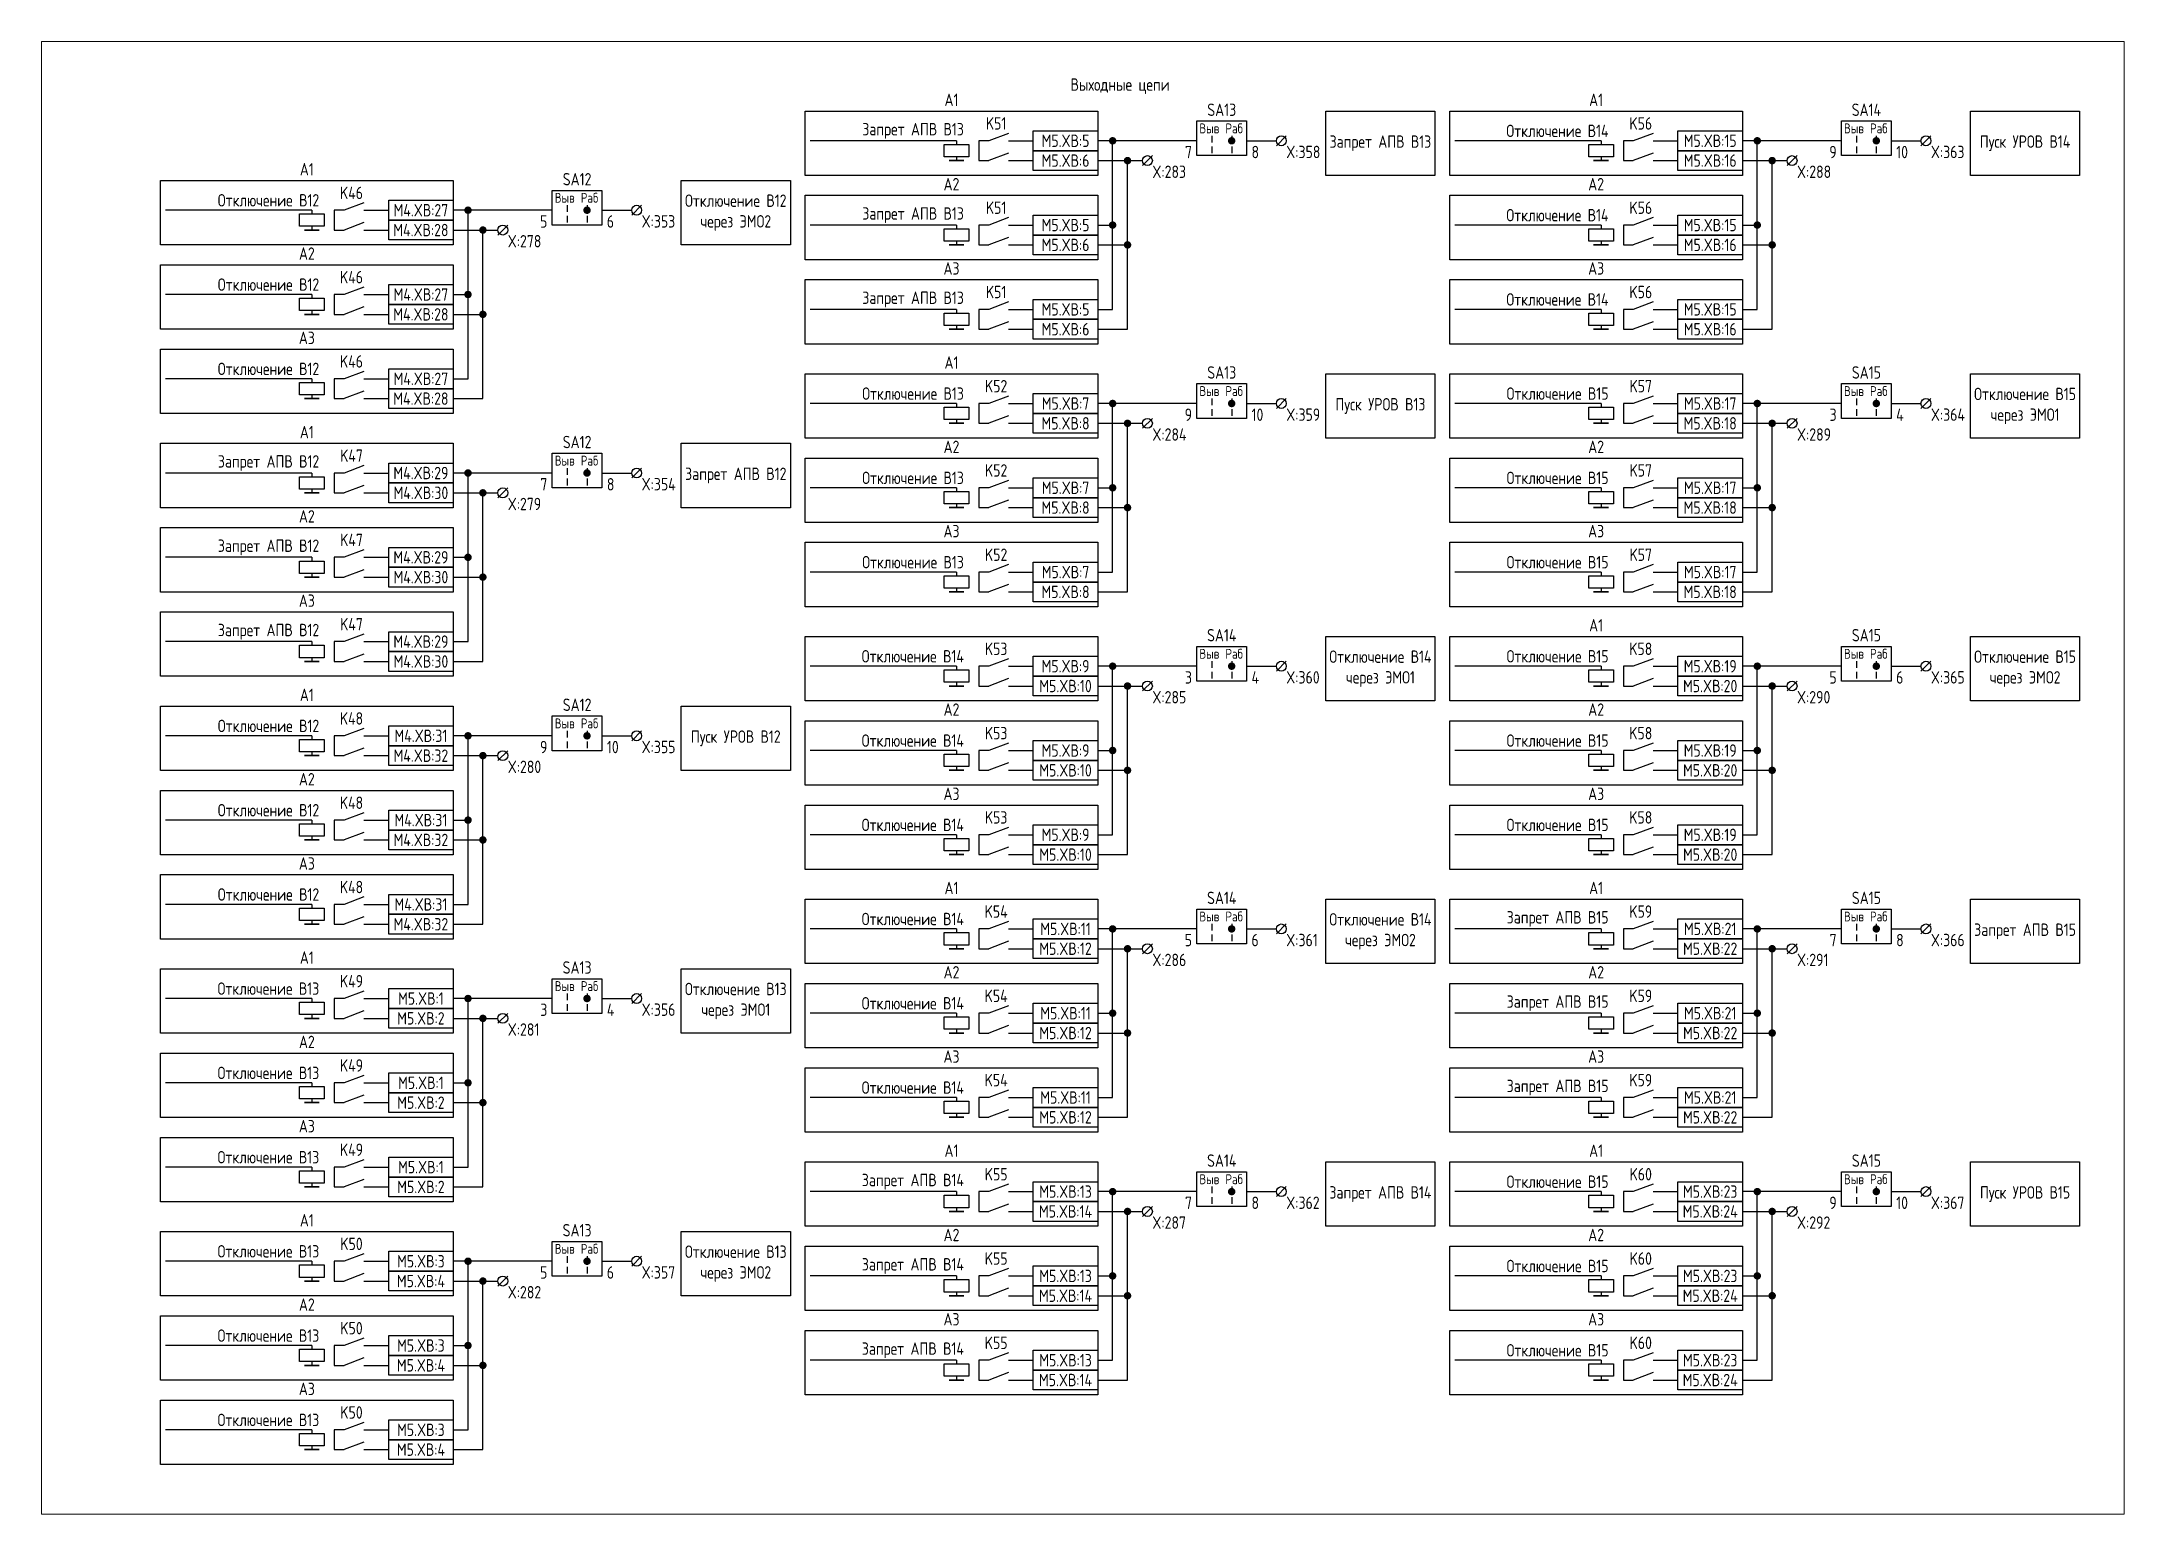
# Paper-space layout 'Лист11' of a CAD drawing. Header units: millimetres, sheet in inches. Extents: x 168.9 to 178.9, y 94.4 to 101.5.
# The model-space entities are those that its viewports show. They can reach past a viewport. Long polylines and large blocks are cut down to what shows.
import ezdxf

# ---------------------------------------------------------------- set-up
doc = ezdxf.new("R2010")
doc.units = ezdxf.units.MM
doc.styles.add('Gost_type_A', font='GOST_A.TTF')

psp = doc.layouts.new('Лист11')

msp = doc.modelspace()

# ---------------------------------------------------------------- texts
at = {"char_height": 2.5, "line_spacing_factor": 0.9, "style": 'Gost_type_A'}
for s, insert, width, attachment_point in [('A1', (4383.5, 284), 59, 8), ('Выходные цепи', (4417.5, 288), 395, 5), ('A1', (4513.5, 284), 59, 8), ('X:358', (4451.01, 276), 8, 1), ('X:363', (4581.01, 276), 8, 1), ('A1', (4253.5, 270), 59, 8), ('A2', (4383.5, 267), 59, 8), ('X:283', (4424.01, 272), 8, 1), ('A2', (4513.5, 267), 59, 8), ('X:288', (4554.01, 272), 8, 1), ('X:353', (4321.01, 262), 8, 1), ('X:278', (4294.01, 258), 8, 1), ('A2', (4253.5, 253), 59, 8), ('A3', (4383.5, 250), 59, 8), ('A3', (4513.5, 250), 59, 8), ('A3', (4253.5, 236), 59, 8), ('A1', (4383.5, 231.02), 59, 8), ('X:359', (4451.01, 223.02), 8, 1), ('X:364', (4581.01, 223.02), 8, 1), ('A1', (4253.5, 217), 59, 8), ('X:284', (4424.01, 219.02), 8, 1), ('X:289', (4554.01, 219.02), 8, 1), ('A2', (4383.5, 214.02), 59, 8), ('A2', (4513.5, 214.02), 59, 8), ('X:354', (4321.01, 209), 8, 1), ('A2', (4253.5, 200), 59, 8), ('X:279', (4294.01, 205), 8, 1), ('A3', (4383.5, 197.02), 59, 8), ('A3', (4513.5, 197.02), 59, 8), ('A3', (4253.5, 183), 59, 8), ('A1', (4513.5, 178.04), 59, 8), ('X:360', (4451.01, 170.04), 8, 1), ('X:365', (4581.01, 170.04), 8, 1), ('A1', (4253.5, 164), 59, 8), ('X:285', (4424.01, 166.04), 8, 1), ('X:290', (4554.01, 166.04), 8, 1), ('A2', (4383.5, 161.04), 59, 8), ('A2', (4513.5, 161.04), 59, 8), ('X:355', (4321.01, 156), 8, 1), ('X:280', (4294.01, 152), 8, 1), ('A2', (4253.5, 147), 59, 8), ('A3', (4383.5, 144.04), 59, 8), ('A3', (4513.5, 144.04), 59, 8), ('A3', (4253.5, 130), 59, 8), ('A1', (4383.5, 125.06), 59, 8), ('A1', (4513.5, 125.06), 59, 8), ('A1', (4253.5, 111.02), 59, 8), ('X:361', (4451.01, 117.06), 8, 1), ('X:366', (4581.01, 117.06), 8, 1), ('A2', (4383.5, 108.06), 59, 8), ('X:286', (4424.01, 113.06), 8, 1), ('A2', (4513.5, 108.06), 59, 8), ('X:291', (4554.01, 113.06), 8, 1), ('X:356', (4321.01, 103.02), 8, 1), ('X:281', (4294.01, 99.02), 8, 1), ('A2', (4253.5, 94.02), 59, 8), ('A3', (4383.5, 91.06), 59, 8), ('A3', (4513.5, 91.06), 59, 8), ('A3', (4253.5, 77.02), 59, 8), ('A1', (4383.5, 72.08), 59, 8), ('A1', (4513.5, 72.08), 59, 8), ('X:362', (4451.01, 64.08), 8, 1), ('X:367', (4581.01, 64.08), 8, 1), ('A1', (4253.5, 58.04), 59, 8), ('X:287', (4424.01, 60.08), 8, 1), ('X:292', (4554.01, 60.08), 8, 1), ('A2', (4383.5, 55.08), 59, 8), ('A2', (4513.5, 55.08), 59, 8), ('X:357', (4321.01, 50.04), 8, 1), ('A2', (4253.5, 41.04), 59, 8), ('X:282', (4294.01, 46.04), 8, 1), ('A3', (4383.5, 38.08), 59, 8), ('A3', (4513.5, 38.08), 59, 8), ('A3', (4253.5, 24.04), 59, 8)]:
    msp.add_mtext(s, dxfattribs=dict(at, insert=insert, width=width, attachment_point=attachment_point))
at = {"style": 'Gost_type_A'}
for s, insert, char_height, width, attachment_point in [('K51', (4392.5, 280.5), 2.5, 5, 5), ('SA13', (4438, 282), 2.5, 10, 8), ('K56', (4522.5, 280.5), 2.5, 5, 5), ('SA14', (4568, 282), 2.5, 10, 8), ('Запрет АПВ В13', (4386, 279), 2.5, 31.0015, 6), ('M5.XВ:5', (4406.5, 277), 2.5, 13, 5), ('Выв', (4435.5, 279.5), 2, 5, 5), ('Раб', (4440.5, 279.5), 2, 5, 5), ('Запрет АПВ В13', (4470, 276.5), 2.5, 21.9988, 5), ('Отключение В14', (4516, 279), 2.5, 31.0015, 6), ('M5.XВ:15', (4536.5, 277), 2.5, 13, 5), ('Выв', (4565.5, 279.5), 2, 5, 5), ('Раб', (4570.5, 279.5), 2, 5, 5), ('Пуск УРОВ В14', (4600, 276.5), 2.5, 21.9988, 5), ('M5.XВ:6', (4406.5, 273), 2.5, 13, 5), ('7', (4432, 275.98), 2.5, 5, 3), ('8', (4444, 275.98), 2.5, 5, 1), ('M5.XВ:16', (4536.5, 273), 2.5, 13, 5), ('9', (4562, 275.98), 2.5, 5, 3), ('10', (4574, 275.98), 2.5, 5, 1), ('SA12', (4308, 268), 2.5, 10, 8), ('Отключение В12', (4256, 265), 2.5, 31.0015, 6), ('K46', (4262.5, 266.5), 2.5, 5, 5), ('Выв', (4305.5, 265.5), 2, 5, 5), ('Раб', (4310.5, 265.5), 2, 5, 5), ('Отключение В12\\Pчерез ЭМО2', (4340, 262.5), 2.5, 21.9988, 5), ('K51', (4392.5, 263.5), 2.5, 5, 5), ('K56', (4522.5, 263.5), 2.5, 5, 5), ('M4.XВ:27', (4276.5, 263), 2.5, 13, 5), ('5', (4302, 261.98), 2.5, 5, 3), ('6', (4314, 261.98), 2.5, 5, 1), ('Запрет АПВ В13', (4386, 262), 2.5, 31.0015, 6), ('M5.XВ:5', (4406.5, 260), 2.5, 13, 5), ('Отключение В14', (4516, 262), 2.5, 31.0015, 6), ('M5.XВ:15', (4536.5, 260), 2.5, 13, 5), ('M4.XВ:28', (4276.5, 259), 2.5, 13, 5), ('M5.XВ:6', (4406.5, 256), 2.5, 13, 5), ('M5.XВ:16', (4536.5, 256), 2.5, 13, 5), ('Отключение В12', (4256, 248), 2.5, 31.0015, 6), ('K46', (4262.5, 249.5), 2.5, 5, 5), ('M4.XВ:27', (4276.5, 246), 2.5, 13, 5), ('Запрет АПВ В13', (4386, 245), 2.5, 31.0015, 6), ('K51', (4392.5, 246.5), 2.5, 5, 5), ('M5.XВ:5', (4406.5, 243), 2.5, 13, 5), ('Отключение В14', (4516, 245), 2.5, 31.0015, 6), ('K56', (4522.5, 246.5), 2.5, 5, 5), ('M5.XВ:15', (4536.5, 243), 2.5, 13, 5), ('M4.XВ:28', (4276.5, 242), 2.5, 13, 5), ('M5.XВ:6', (4406.5, 239), 2.5, 13, 5), ('M5.XВ:16', (4536.5, 239), 2.5, 13, 5), ('Отключение В12', (4256, 231), 2.5, 31.0015, 6), ('K46', (4262.5, 232.5), 2.5, 5, 5), ('SA13', (4438, 229.02), 2.5, 10, 8), ('SA15', (4568, 229.02), 2.5, 10, 8), ('M4.XВ:27', (4276.5, 229), 2.5, 13, 5), ('Отключение В13', (4386, 226.02), 2.5, 31.0015, 6), ('K52', (4392.5, 227.52), 2.5, 5, 5), ('Выв', (4435.5, 226.52), 2, 5, 5), ('Раб', (4440.5, 226.52), 2, 5, 5), ('Отключение В15', (4516, 226.02), 2.5, 31.0015, 6), ('K57', (4522.5, 227.52), 2.5, 5, 5), ('Выв', (4565.5, 226.52), 2, 5, 5), ('Раб', (4570.5, 226.52), 2, 5, 5), ('Отключение В15\\Pчерез ЭМО1', (4600, 223.52), 2.5, 21.9988, 5), ('M4.XВ:28', (4276.5, 225), 2.5, 13, 5), ('M5.XВ:7', (4406.5, 224.02), 2.5, 13, 5), ('9', (4432, 223), 2.5, 5, 3), ('10', (4444, 223), 2.5, 5, 1), ('Пуск УРОВ В13', (4470, 223.52), 2.5, 21.9988, 5), ('M5.XВ:17', (4536.5, 224.02), 2.5, 13, 5), ('3', (4562, 223), 2.5, 5, 3), ('4', (4574, 223), 2.5, 5, 1), ('M5.XВ:8', (4406.5, 220.02), 2.5, 13, 5), ('M5.XВ:18', (4536.5, 220.02), 2.5, 13, 5), ('K47', (4262.5, 213.5), 2.5, 5, 5), ('SA12', (4308, 215), 2.5, 10, 8), ('Запрет АПВ В12', (4256, 212), 2.5, 31.0015, 6), ('M4.XВ:29', (4276.5, 210), 2.5, 13, 5), ('Выв', (4305.5, 212.5), 2, 5, 5), ('Раб', (4310.5, 212.5), 2, 5, 5), ('Запрет АПВ В12', (4340, 209.5), 2.5, 21.9988, 5), ('Отключение В13', (4386, 209.02), 2.5, 31.0015, 6), ('K52', (4392.5, 210.52), 2.5, 5, 5), ('Отключение В15', (4516, 209.02), 2.5, 31.0015, 6), ('K57', (4522.5, 210.52), 2.5, 5, 5), ('M4.XВ:30', (4276.5, 206), 2.5, 13, 5), ('7', (4302, 208.98), 2.5, 5, 3), ('8', (4314, 208.98), 2.5, 5, 1), ('M5.XВ:7', (4406.5, 207.02), 2.5, 13, 5), ('M5.XВ:17', (4536.5, 207.02), 2.5, 13, 5), ('M5.XВ:8', (4406.5, 203.02), 2.5, 13, 5), ('M5.XВ:18', (4536.5, 203.02), 2.5, 13, 5), ('K47', (4262.5, 196.5), 2.5, 5, 5), ('Запрет АПВ В12', (4256, 195), 2.5, 31.0015, 6), ('M4.XВ:29', (4276.5, 193), 2.5, 13, 5), ('Отключение В13', (4386, 192.02), 2.5, 31.0015, 6), ('K52', (4392.5, 193.52), 2.5, 5, 5), ('Отключение В15', (4516, 192.02), 2.5, 31.0015, 6), ('K57', (4522.5, 193.52), 2.5, 5, 5), ('M4.XВ:30', (4276.5, 189), 2.5, 13, 5), ('M5.XВ:7', (4406.5, 190.02), 2.5, 13, 5), ('M5.XВ:17', (4536.5, 190.02), 2.5, 13, 5), ('M5.XВ:8', (4406.5, 186.02), 2.5, 13, 5), ('M5.XВ:18', (4536.5, 186.02), 2.5, 13, 5), ('K47', (4262.5, 179.5), 2.5, 5, 5), ('Запрет АПВ В12', (4256, 178), 2.5, 31.0015, 6), ('M4.XВ:29', (4276.5, 176), 2.5, 13, 5), ('SA14', (4438, 176.04), 2.5, 10, 8), ('SA15', (4568, 176.04), 2.5, 10, 8), ('M4.XВ:30', (4276.5, 172), 2.5, 13, 5), ('Отключение В14', (4386, 173.04), 2.5, 31.0015, 6), ('K53', (4392.5, 174.54), 2.5, 5, 5), ('M5.XВ:9', (4406.5, 171.04), 2.5, 13, 5), ('Выв', (4435.5, 173.54), 2, 5, 5), ('Раб', (4440.5, 173.54), 2, 5, 5), ('Отключение В14\\Pчерез ЭМО1', (4470, 170.54), 2.5, 21.9988, 5), ('Отключение В15', (4516, 173.04), 2.5, 31.0015, 6), ('K58', (4522.5, 174.54), 2.5, 5, 5), ('M5.XВ:19', (4536.5, 171.04), 2.5, 13, 5), ('Выв', (4565.5, 173.54), 2, 5, 5), ('Раб', (4570.5, 173.54), 2, 5, 5), ('Отключение В15\\Pчерез ЭМО2', (4600, 170.54), 2.5, 21.9988, 5), ('M5.XВ:10', (4406.5, 167.04), 2.5, 13, 5), ('3', (4432, 170.02), 2.5, 5, 3), ('4', (4444, 170.02), 2.5, 5, 1), ('M5.XВ:20', (4536.5, 167.04), 2.5, 13, 5), ('5', (4562, 170.02), 2.5, 5, 3), ('6', (4574, 170.02), 2.5, 5, 1), ('SA12', (4308, 162), 2.5, 10, 8), (' Отключение В12', (4256, 159), 2.5, 31.0015, 6), ('K48', (4262.5, 160.5), 2.5, 5, 5), ('Выв', (4305.5, 159.5), 2, 5, 5), ('Раб', (4310.5, 159.5), 2, 5, 5), ('M4.XВ:31', (4276.5, 157), 2.5, 13, 5), ('9', (4302, 155.98), 2.5, 5, 3), ('10', (4314, 155.98), 2.5, 5, 1), ('Пуск УРОВ В12', (4340, 156.5), 2.5, 21.9988, 5), ('Отключение В14', (4386, 156.04), 2.5, 31.0015, 6), ('K53', (4392.5, 157.54), 2.5, 5, 5), ('Отключение В15', (4516, 156.04), 2.5, 31.0015, 6), ('K58', (4522.5, 157.54), 2.5, 5, 5), ('M4.XВ:32', (4276.5, 153), 2.5, 13, 5), ('M5.XВ:10', (4406.5, 150.04), 2.5, 13, 5), ('M5.XВ:9', (4406.5, 154.04), 2.5, 13, 5), ('M5.XВ:20', (4536.5, 150.04), 2.5, 13, 5), ('M5.XВ:19', (4536.5, 154.04), 2.5, 13, 5), ('Отключение В12', (4256, 142), 2.5, 31.0015, 6), ('K48', (4262.5, 143.5), 2.5, 5, 5), ('M4.XВ:31', (4276.5, 140), 2.5, 13, 5), ('Отключение В14', (4386, 139.04), 2.5, 31.0015, 6), ('K53', (4392.5, 140.54), 2.5, 5, 5), ('Отключение В15', (4516, 139.04), 2.5, 31.0015, 6), ('K58', (4522.5, 140.54), 2.5, 5, 5), ('M4.XВ:32', (4276.5, 136), 2.5, 13, 5), ('M5.XВ:9', (4406.5, 137.04), 2.5, 13, 5), ('M5.XВ:19', (4536.5, 137.04), 2.5, 13, 5), ('M5.XВ:10', (4406.5, 133.04), 2.5, 13, 5), ('M5.XВ:20', (4536.5, 133.04), 2.5, 13, 5), (' Отключение В12', (4256, 125), 2.5, 31.0015, 6), ('K48', (4262.5, 126.5), 2.5, 5, 5), ('M4.XВ:31', (4276.5, 123), 2.5, 13, 5), ('K54', (4392.5, 121.56), 2.5, 5, 5), ('SA14', (4438, 123.06), 2.5, 10, 8), ('K59', (4522.5, 121.56), 2.5, 5, 5), ('SA15', (4568, 123.06), 2.5, 10, 8), ('M4.XВ:32', (4276.5, 119), 2.5, 13, 5), ('Отключение В14', (4386, 120.06), 2.5, 31.0015, 6), ('M5.XВ:11', (4406.5, 118.06), 2.5, 13, 5), ('Выв', (4435.5, 120.56), 2, 5, 5), ('Раб', (4440.5, 120.56), 2, 5, 5), ('Отключение В14\\Pчерез ЭМО2', (4470, 117.56), 2.5, 21.9988, 5), ('Запрет АПВ В15', (4516, 120.06), 2.5, 31.0015, 6), ('M5.XВ:21', (4536.5, 118.06), 2.5, 13, 5), ('Выв', (4565.5, 120.56), 2, 5, 5), ('Раб', (4570.5, 120.56), 2, 5, 5), ('Запрет АПВ В15', (4600, 117.56), 2.5, 21.9988, 5), ('M5.XВ:12', (4406.5, 114.06), 2.5, 13, 5), ('5', (4432, 117.05), 2.5, 5, 3), ('6', (4444, 117.05), 2.5, 5, 1), ('M5.XВ:22', (4536.5, 114.06), 2.5, 13, 5), ('7', (4562, 117.05), 2.5, 5, 3), ('8', (4574, 117.05), 2.5, 5, 1), ('SA13', (4308, 109.02), 2.5, 10, 8), ('Отключение В13', (4256, 106.02), 2.5, 31.0015, 6), ('K49', (4262.5, 107.52), 2.5, 5, 5), ('M5.XВ:1', (4276.5, 104.02), 2.5, 13, 5), ('Выв', (4305.5, 106.52), 2, 5, 5), ('Раб', (4310.5, 106.52), 2, 5, 5), ('Отключение В13\\Pчерез ЭМО1', (4340, 103.52), 2.5, 21.9988, 5), ('K54', (4392.5, 104.56), 2.5, 5, 5), ('K59', (4522.5, 104.56), 2.5, 5, 5), ('M5.XВ:2', (4276.5, 100.02), 2.5, 13, 5), ('3', (4302, 103), 2.5, 5, 3), ('4', (4314, 103), 2.5, 5, 1), ('Отключение В14', (4386, 103.06), 2.5, 31.0015, 6), ('M5.XВ:11', (4406.5, 101.06), 2.5, 13, 5), ('Запрет АПВ В15', (4516, 103.06), 2.5, 31.0015, 6), ('M5.XВ:21', (4536.5, 101.06), 2.5, 13, 5), ('M5.XВ:12', (4406.5, 97.06), 2.5, 13, 5), ('M5.XВ:22', (4536.5, 97.06), 2.5, 13, 5), ('Отключение В13', (4256, 89.02), 2.5, 31.0015, 6), ('K49', (4262.5, 90.52), 2.5, 5, 5), ('M5.XВ:1', (4276.5, 87.02), 2.5, 13, 5), ('K54', (4392.5, 87.56), 2.5, 5, 5), ('K59', (4522.5, 87.56), 2.5, 5, 5), ('M5.XВ:2', (4276.5, 83.02), 2.5, 13, 5), ('Отключение В14', (4386, 86.06), 2.5, 31.0015, 6), ('M5.XВ:11', (4406.5, 84.06), 2.5, 13, 5), ('Запрет АПВ В15', (4516, 86.06), 2.5, 31.0015, 6), ('M5.XВ:21', (4536.5, 84.06), 2.5, 13, 5), ('M5.XВ:12', (4406.5, 80.06), 2.5, 13, 5), ('M5.XВ:22', (4536.5, 80.06), 2.5, 13, 5), ('Отключение В13', (4256, 72.02), 2.5, 31.0015, 6), ('K49', (4262.5, 73.52), 2.5, 5, 5), ('SA14', (4438, 70.08), 2.5, 10, 8), ('SA15', (4568, 70.08), 2.5, 10, 8), ('M5.XВ:2', (4276.5, 66.02), 2.5, 13, 5), ('M5.XВ:1', (4276.5, 70.02), 2.5, 13, 5), ('Запрет АПВ В14', (4386, 67.08), 2.5, 31.0015, 6), ('K55', (4392.5, 68.58), 2.5, 5, 5), ('Выв', (4435.5, 67.58), 2, 5, 5), ('Раб', (4440.5, 67.58), 2, 5, 5), ('Отключение В15', (4516, 67.08), 2.5, 31.0015, 6), ('K60', (4522.5, 68.58), 2.5, 5, 5), ('Выв', (4565.5, 67.58), 2, 5, 5), ('Раб', (4570.5, 67.58), 2, 5, 5), ('M5.XВ:13', (4406.5, 65.08), 2.5, 13, 5), ('7', (4432, 64.07), 2.5, 5, 3), ('8', (4444, 64.07), 2.5, 5, 1), ('Запрет АПВ В14', (4470, 64.58), 2.5, 21.9988, 5), ('M5.XВ:23', (4536.5, 65.08), 2.5, 13, 5), ('9', (4562, 64.07), 2.5, 5, 3), ('10', (4574, 64.07), 2.5, 5, 1), ('Пуск УРОВ В15', (4600, 64.58), 2.5, 21.9988, 5), ('M5.XВ:14', (4406.5, 61.08), 2.5, 13, 5), ('M5.XВ:24', (4536.5, 61.08), 2.5, 13, 5), ('K50', (4262.5, 54.54), 2.5, 5, 5), ('SA13', (4308, 56.04), 2.5, 10, 8), ('Отключение В13', (4256, 53.04), 2.5, 31.0015, 6), ('M5.XВ:3', (4276.5, 51.04), 2.5, 13, 5), ('Выв', (4305.5, 53.54), 2, 5, 5), ('Раб', (4310.5, 53.54), 2, 5, 5), ('Отключение В13\\Pчерез ЭМО2', (4340, 50.54), 2.5, 21.9988, 5), ('Запрет АПВ В14', (4386, 50.08), 2.5, 31.0015, 6), ('K55', (4392.5, 51.58), 2.5, 5, 5), ('Отключение В15', (4516, 50.08), 2.5, 31.0015, 6), ('K60', (4522.5, 51.58), 2.5, 5, 5), ('M5.XВ:4', (4276.5, 47.04), 2.5, 13, 5), ('5', (4302, 50.02), 2.5, 5, 3), ('6', (4314, 50.02), 2.5, 5, 1), ('M5.XВ:13', (4406.5, 48.08), 2.5, 13, 5), ('M5.XВ:23', (4536.5, 48.08), 2.5, 13, 5), ('M5.XВ:14', (4406.5, 44.08), 2.5, 13, 5), ('M5.XВ:24', (4536.5, 44.08), 2.5, 13, 5), ('K50', (4262.5, 37.54), 2.5, 5, 5), ('Отключение В13', (4256, 36.04), 2.5, 31.0015, 6), ('M5.XВ:3', (4276.5, 34.04), 2.5, 13, 5), ('Запрет АПВ В14', (4386, 33.08), 2.5, 31.0015, 6), ('K55', (4392.5, 34.58), 2.5, 5, 5), ('Отключение В15', (4516, 33.08), 2.5, 31.0015, 6), ('K60', (4522.5, 34.58), 2.5, 5, 5), ('M5.XВ:4', (4276.5, 30.04), 2.5, 13, 5), ('M5.XВ:13', (4406.5, 31.08), 2.5, 13, 5), ('M5.XВ:23', (4536.5, 31.08), 2.5, 13, 5), ('M5.XВ:14', (4406.5, 27.08), 2.5, 13, 5), ('M5.XВ:24', (4536.5, 27.08), 2.5, 13, 5), ('K50', (4262.5, 20.54), 2.5, 5, 5), ('Отключение В13', (4256, 19.04), 2.5, 31.0015, 6), ('M5.XВ:3', (4276.5, 17.04), 2.5, 13, 5), ('M5.XВ:4', (4276.5, 13.04), 2.5, 13, 5)]:
    msp.add_mtext(s, dxfattribs=dict(at, insert=insert, char_height=char_height, width=width, attachment_point=attachment_point))

# ---------------------------------------------------------------- blocks, each defined once
blk = doc.blocks.new('POINT')
at = {"const_width": 0.75}
blk.add_lwpolyline([(-0.375, 0, 1), (0.375, 0, 1)], format="xyb", close=True, dxfattribs=at)
blk = doc.blocks.new('Переключатель_положение')
for p, q in [((2, 1), (2, -0.34)), ((2, -1.14), (2, -2.49))]:
    blk.add_line(p, q)

# ---------------------------------------------------------------- linework, layer by layer
at = {"ltscale": 4.32}
for p, q in [((4395, 278.5), (4391, 277)), ((4525, 278.5), (4521, 277)), ((4395, 274.5), (4391, 273)), ((4525, 274.5), (4521, 273)), ((4265, 264.5), (4261, 263)), ((4265, 260.5), (4261, 259)), ((4395, 261.5), (4391, 260)), ((4525, 261.5), (4521, 260)), ((4395, 257.5), (4391, 256)), ((4525, 257.5), (4521, 256)), ((4265, 247.5), (4261, 246)), ((4395, 244.5), (4391, 243)), ((4525, 244.5), (4521, 243)), ((4265, 243.5), (4261, 242)), ((4395, 240.5), (4391, 239)), ((4525, 240.5), (4521, 239)), ((4265, 230.5), (4261, 229)), ((4265, 226.5), (4261, 225)), ((4395, 225.52), (4391, 224.02)), ((4525, 225.52), (4521, 224.02)), ((4395, 221.52), (4391, 220.02)), ((4525, 221.52), (4521, 220.02)), ((4265, 211.5), (4261, 210)), ((4265, 207.5), (4261, 206)), ((4395, 208.52), (4391, 207.02)), ((4525, 208.52), (4521, 207.02)), ((4395, 204.52), (4391, 203.02)), ((4525, 204.52), (4521, 203.02)), ((4265, 194.5), (4261, 193)), ((4265, 190.5), (4261, 189)), ((4395, 191.52), (4391, 190.02)), ((4525, 191.52), (4521, 190.02)), ((4395, 187.52), (4391, 186.02)), ((4525, 187.52), (4521, 186.02)), ((4265, 177.5), (4261, 176)), ((4265, 173.5), (4261, 172)), ((4395, 172.54), (4391, 171.04)), ((4525, 172.54), (4521, 171.04)), ((4395, 168.54), (4391, 167.04)), ((4525, 168.54), (4521, 167.04)), ((4265, 158.5), (4261, 157)), ((4395, 155.54), (4391, 154.04)), ((4525, 155.54), (4521, 154.04)), ((4265, 154.5), (4261, 153)), ((4395, 151.54), (4391, 150.04)), ((4525, 151.54), (4521, 150.04)), ((4265, 141.5), (4261, 140)), ((4265, 137.5), (4261, 136)), ((4395, 138.54), (4391, 137.04)), ((4395, 134.54), (4391, 133.04)), ((4525, 138.54), (4521, 137.04)), ((4525, 134.54), (4521, 133.04)), ((4265, 124.5), (4261, 123)), ((4265, 120.5), (4261, 119)), ((4395, 119.56), (4391, 118.06)), ((4525, 119.56), (4521, 118.06)), ((4395, 115.56), (4391, 114.06)), ((4525, 115.56), (4521, 114.06)), ((4265, 105.52), (4261, 104.02)), ((4265, 101.52), (4261, 100.02)), ((4395, 102.56), (4391, 101.06)), ((4525, 102.56), (4521, 101.06)), ((4395, 98.56), (4391, 97.06)), ((4525, 98.56), (4521, 97.06)), ((4265, 88.52), (4261, 87.02)), ((4265, 84.52), (4261, 83.02)), ((4395, 85.56), (4391, 84.06)), ((4525, 85.56), (4521, 84.06)), ((4395, 81.56), (4391, 80.06)), ((4525, 81.56), (4521, 80.06)), ((4265, 71.52), (4261, 70.02)), ((4265, 67.52), (4261, 66.02)), ((4395, 66.58), (4391, 65.08)), ((4525, 66.58), (4521, 65.08)), ((4395, 62.58), (4391, 61.08)), ((4525, 62.58), (4521, 61.08)), ((4265, 52.54), (4261, 51.04)), ((4265, 48.54), (4261, 47.04)), ((4395, 49.58), (4391, 48.08)), ((4525, 49.58), (4521, 48.08)), ((4395, 45.58), (4391, 44.08)), ((4525, 45.58), (4521, 44.08)), ((4265, 35.54), (4261, 34.04)), ((4265, 31.54), (4261, 30.04)), ((4395, 32.58), (4391, 31.08)), ((4525, 32.58), (4521, 31.08)), ((4395, 28.58), (4391, 27.08)), ((4525, 28.58), (4521, 27.08)), ((4265, 18.54), (4261, 17.04)), ((4265, 14.54), (4261, 13.04))]:
    msp.add_line(p, q, dxfattribs=at)
for p, q in [((4451.01, 278), (4449.01, 276)), ((4581.01, 278), (4579.01, 276)), ((4384.5, 277), (4355, 277)), ((4384.5, 277), (4384.5, 276.25)), ((4384.5, 273.75), (4384.5, 273)), ((4433, 277), (4413, 277)), ((4413, 273), (4422, 273)), ((4416, 243), (4416, 277)), ((4419, 239), (4419, 273)), ((4424.01, 274), (4422.01, 272)), ((4514.5, 277), (4485, 277)), ((4514.5, 277), (4514.5, 276.25)), ((4514.5, 273.75), (4514.5, 273)), ((4563, 277), (4543, 277)), ((4543, 273), (4552, 273)), ((4546, 243), (4546, 277)), ((4549, 239), (4549, 273)), ((4554.01, 274), (4552.01, 272)), ((4254.5, 263), (4225, 263)), ((4254.5, 263), (4254.5, 262.25)), ((4303, 263), (4283, 263)), ((4286, 229), (4286, 263)), ((4321.01, 264), (4319.01, 262)), ((4254.5, 259.75), (4254.5, 259)), ((4283, 259), (4292, 259)), ((4289, 225), (4289, 259)), ((4294.01, 260), (4292.01, 258)), ((4384.5, 260), (4355, 260)), ((4384.5, 260), (4384.5, 259.25)), ((4384.5, 256.75), (4384.5, 256)), ((4413, 260), (4416, 260)), ((4514.5, 260), (4485, 260)), ((4514.5, 260), (4514.5, 259.25)), ((4514.5, 256.75), (4514.5, 256)), ((4543, 260), (4546, 260)), ((4413, 256), (4419, 256)), ((4543, 256), (4549, 256)), ((4254.5, 246), (4225, 246)), ((4254.5, 246), (4254.5, 245.25)), ((4283, 246), (4286, 246)), ((4254.5, 242.75), (4254.5, 242)), ((4283, 242), (4289, 242)), ((4384.5, 243), (4355, 243)), ((4384.5, 243), (4384.5, 242.25)), ((4384.5, 239.75), (4384.5, 239)), ((4413, 243), (4416, 243)), ((4514.5, 243), (4485, 243)), ((4514.5, 243), (4514.5, 242.25)), ((4514.5, 239.75), (4514.5, 239)), ((4543, 243), (4546, 243)), ((4413, 239), (4419, 239)), ((4543, 239), (4549, 239)), ((4254.5, 229), (4225, 229)), ((4254.5, 229), (4254.5, 228.25)), ((4283, 229), (4286, 229)), ((4254.5, 225.75), (4254.5, 225)), ((4283, 225), (4289, 225)), ((4384.5, 224.02), (4355, 224.02)), ((4384.5, 224.02), (4384.5, 223.27)), ((4433, 224.02), (4413, 224.02)), ((4416, 190.02), (4416, 224.02)), ((4451.01, 225.02), (4449.01, 223.02)), ((4514.5, 224.02), (4485, 224.02)), ((4514.5, 224.02), (4514.5, 223.27)), ((4563, 224.02), (4543, 224.02)), ((4546, 190.02), (4546, 224.02)), ((4581.01, 225.02), (4579.01, 223.02)), ((4384.5, 220.77), (4384.5, 220.02)), ((4413, 220.02), (4422, 220.02)), ((4419, 186.02), (4419, 220.02)), ((4424.01, 221.02), (4422.01, 219.02)), ((4514.5, 220.77), (4514.5, 220.02)), ((4543, 220.02), (4552, 220.02)), ((4549, 186.02), (4549, 220.02)), ((4554.01, 221.02), (4552.01, 219.02)), ((4254.5, 210), (4225, 210)), ((4254.5, 210), (4254.5, 209.25)), ((4321.01, 211), (4319.01, 209)), ((4254.5, 206.75), (4254.5, 206)), ((4303, 210), (4283, 210)), ((4283, 206), (4292, 206)), ((4286, 176), (4286, 210)), ((4289, 172), (4289, 206)), ((4294.01, 207), (4292.01, 205)), ((4384.5, 207.02), (4355, 207.02)), ((4384.5, 207.02), (4384.5, 206.27)), ((4413, 207.02), (4416, 207.02)), ((4514.5, 207.02), (4485, 207.02)), ((4514.5, 207.02), (4514.5, 206.27)), ((4543, 207.02), (4546, 207.02)), ((4384.5, 203.77), (4384.5, 203.02)), ((4413, 203.02), (4419, 203.02)), ((4514.5, 203.77), (4514.5, 203.02)), ((4543, 203.02), (4549, 203.02)), ((4254.5, 193), (4225, 193)), ((4254.5, 193), (4254.5, 192.25)), ((4254.5, 189.75), (4254.5, 189)), ((4283, 193), (4286, 193)), ((4384.5, 190.02), (4355, 190.02)), ((4384.5, 190.02), (4384.5, 189.27)), ((4413, 190.02), (4416, 190.02)), ((4514.5, 190.02), (4485, 190.02)), ((4514.5, 190.02), (4514.5, 189.27)), ((4543, 190.02), (4546, 190.02)), ((4283, 189), (4289, 189)), ((4384.5, 186.77), (4384.5, 186.02)), ((4413, 186.02), (4419, 186.02)), ((4514.5, 186.77), (4514.5, 186.02)), ((4543, 186.02), (4549, 186.02)), ((4254.5, 176), (4225, 176)), ((4254.5, 176), (4254.5, 175.25)), ((4254.5, 172.75), (4254.5, 172)), ((4283, 176), (4286, 176)), ((4283, 172), (4289, 172)), ((4384.5, 171.04), (4355, 171.04)), ((4384.5, 171.04), (4384.5, 170.29)), ((4433, 171.04), (4413, 171.04)), ((4416, 137.04), (4416, 171.04)), ((4424.01, 168.04), (4422.01, 166.04)), ((4451.01, 172.04), (4449.01, 170.04)), ((4514.5, 171.04), (4485, 171.04)), ((4514.5, 171.04), (4514.5, 170.29)), ((4563, 171.04), (4543, 171.04)), ((4546, 137.04), (4546, 171.04)), ((4554.01, 168.04), (4552.01, 166.04)), ((4581.01, 172.04), (4579.01, 170.04)), ((4384.5, 167.79), (4384.5, 167.04)), ((4413, 167.04), (4422, 167.04)), ((4419, 133.04), (4419, 167.04)), ((4514.5, 167.79), (4514.5, 167.04)), ((4543, 167.04), (4552, 167.04)), ((4549, 133.04), (4549, 167.04)), ((4254.5, 157), (4225, 157)), ((4254.5, 157), (4254.5, 156.25)), ((4303, 157), (4283, 157)), ((4286, 123), (4286, 157)), ((4321.01, 158), (4319.01, 156)), ((4254.5, 153.75), (4254.5, 153)), ((4283, 153), (4292, 153)), ((4289, 119), (4289, 153)), ((4294.01, 154), (4292.01, 152)), ((4384.5, 154.04), (4355, 154.04)), ((4384.5, 154.04), (4384.5, 153.29)), ((4413, 154.04), (4416, 154.04)), ((4514.5, 154.04), (4485, 154.04)), ((4514.5, 154.04), (4514.5, 153.29)), ((4543, 154.04), (4546, 154.04)), ((4384.5, 150.79), (4384.5, 150.04)), ((4413, 150.04), (4419, 150.04)), ((4514.5, 150.79), (4514.5, 150.04)), ((4543, 150.04), (4549, 150.04)), ((4254.5, 140), (4225, 140)), ((4254.5, 140), (4254.5, 139.25)), ((4283, 140), (4286, 140)), ((4254.5, 136.75), (4254.5, 136)), ((4283, 136), (4289, 136)), ((4384.5, 137.04), (4355, 137.04)), ((4384.5, 137.04), (4384.5, 136.29)), ((4413, 137.04), (4416, 137.04)), ((4514.5, 137.04), (4485, 137.04)), ((4514.5, 137.04), (4514.5, 136.29)), ((4543, 137.04), (4546, 137.04)), ((4384.5, 133.79), (4384.5, 133.04)), ((4413, 133.04), (4419, 133.04)), ((4514.5, 133.79), (4514.5, 133.04)), ((4543, 133.04), (4549, 133.04)), ((4254.5, 123), (4225, 123)), ((4254.5, 123), (4254.5, 122.25)), ((4283, 123), (4286, 123)), ((4254.5, 119.75), (4254.5, 119)), ((4283, 119), (4289, 119)), ((4384.5, 118.06), (4355, 118.06)), ((4384.5, 118.06), (4384.5, 117.31)), ((4433, 118.06), (4413, 118.06)), ((4416, 84.06), (4416, 118.06)), ((4451.01, 119.06), (4449.01, 117.06)), ((4514.5, 118.06), (4485, 118.06)), ((4514.5, 118.06), (4514.5, 117.31)), ((4563, 118.06), (4543, 118.06)), ((4546, 84.06), (4546, 118.06)), ((4581.01, 119.06), (4579.01, 117.06)), ((4384.5, 114.81), (4384.5, 114.06)), ((4413, 114.06), (4422, 114.06)), ((4419, 80.06), (4419, 114.06)), ((4424.01, 115.06), (4422.01, 113.06)), ((4514.5, 114.81), (4514.5, 114.06)), ((4543, 114.06), (4552, 114.06)), ((4549, 80.06), (4549, 114.06)), ((4554.01, 115.06), (4552.01, 113.06)), ((4321.01, 105.02), (4319.01, 103.02)), ((4254.5, 104.02), (4225, 104.02)), ((4254.5, 104.02), (4254.5, 103.27)), ((4303, 104.02), (4283, 104.02)), ((4286, 70.02), (4286, 104.02)), ((4294.01, 101.02), (4292.01, 99.02)), ((4384.5, 101.06), (4355, 101.06)), ((4384.5, 101.06), (4384.5, 100.31)), ((4413, 101.06), (4416, 101.06)), ((4514.5, 101.06), (4485, 101.06)), ((4514.5, 101.06), (4514.5, 100.31)), ((4543, 101.06), (4546, 101.06)), ((4254.5, 100.77), (4254.5, 100.02)), ((4283, 100.02), (4292, 100.02)), ((4289, 66.02), (4289, 100.02)), ((4384.5, 97.81), (4384.5, 97.06)), ((4413, 97.06), (4419, 97.06)), ((4514.5, 97.81), (4514.5, 97.06)), ((4543, 97.06), (4549, 97.06)), ((4254.5, 87.02), (4225, 87.02)), ((4254.5, 87.02), (4254.5, 86.27)), ((4283, 87.02), (4286, 87.02)), ((4384.5, 84.06), (4355, 84.06)), ((4384.5, 84.06), (4384.5, 83.31)), ((4413, 84.06), (4416, 84.06)), ((4514.5, 84.06), (4485, 84.06)), ((4514.5, 84.06), (4514.5, 83.31)), ((4543, 84.06), (4546, 84.06)), ((4254.5, 83.77), (4254.5, 83.02)), ((4283, 83.02), (4289, 83.02)), ((4384.5, 80.81), (4384.5, 80.06)), ((4413, 80.06), (4419, 80.06)), ((4514.5, 80.81), (4514.5, 80.06)), ((4543, 80.06), (4549, 80.06)), ((4254.5, 70.02), (4225, 70.02)), ((4254.5, 70.02), (4254.5, 69.27)), ((4283, 70.02), (4286, 70.02)), ((4254.5, 66.77), (4254.5, 66.02)), ((4283, 66.02), (4289, 66.02)), ((4384.5, 65.08), (4355, 65.08)), ((4384.5, 65.08), (4384.5, 64.33)), ((4433, 65.08), (4413, 65.08)), ((4416, 31.08), (4416, 65.08)), ((4451.01, 66.08), (4449.01, 64.08)), ((4514.5, 65.08), (4485, 65.08)), ((4514.5, 65.08), (4514.5, 64.33)), ((4563, 65.08), (4543, 65.08)), ((4546, 31.08), (4546, 65.08)), ((4581.01, 66.08), (4579.01, 64.08)), ((4384.5, 61.83), (4384.5, 61.08)), ((4413, 61.08), (4422, 61.08)), ((4419, 27.08), (4419, 61.08)), ((4424.01, 62.08), (4422.01, 60.08)), ((4514.5, 61.83), (4514.5, 61.08)), ((4543, 61.08), (4552, 61.08)), ((4549, 27.08), (4549, 61.08)), ((4554.01, 62.08), (4552.01, 60.08)), ((4254.5, 51.04), (4225, 51.04)), ((4254.5, 51.04), (4254.5, 50.29)), ((4303, 51.04), (4283, 51.04)), ((4286, 17.04), (4286, 51.04)), ((4321.01, 52.04), (4319.01, 50.04)), ((4254.5, 47.79), (4254.5, 47.04)), ((4283, 47.04), (4292, 47.04)), ((4289, 13.04), (4289, 47.04)), ((4294.01, 48.04), (4292.01, 46.04)), ((4384.5, 48.08), (4355, 48.08)), ((4384.5, 48.08), (4384.5, 47.33)), ((4413, 48.08), (4416, 48.08)), ((4514.5, 48.08), (4485, 48.08)), ((4514.5, 48.08), (4514.5, 47.33)), ((4543, 48.08), (4546, 48.08)), ((4384.5, 44.83), (4384.5, 44.08)), ((4413, 44.08), (4419, 44.08)), ((4514.5, 44.83), (4514.5, 44.08)), ((4543, 44.08), (4549, 44.08)), ((4254.5, 34.04), (4225, 34.04)), ((4254.5, 34.04), (4254.5, 33.29)), ((4283, 34.04), (4286, 34.04)), ((4254.5, 30.79), (4254.5, 30.04)), ((4283, 30.04), (4289, 30.04)), ((4384.5, 31.08), (4355, 31.08)), ((4384.5, 31.08), (4384.5, 30.33)), ((4413, 31.08), (4416, 31.08)), ((4514.5, 31.08), (4485, 31.08)), ((4514.5, 31.08), (4514.5, 30.33)), ((4543, 31.08), (4546, 31.08)), ((4384.5, 27.83), (4384.5, 27.08)), ((4413, 27.08), (4419, 27.08)), ((4514.5, 27.83), (4514.5, 27.08)), ((4543, 27.08), (4549, 27.08)), ((4254.5, 17.04), (4225, 17.04)), ((4254.5, 17.04), (4254.5, 16.29)), ((4283, 17.04), (4286, 17.04)), ((4254.5, 13.79), (4254.5, 13.04)), ((4283, 13.04), (4289, 13.04))]:
    msp.add_line(p, q)
at = {"ltscale": 1.08}
for p, q in [((4391, 277), (4389, 277)), ((4389, 277), (4389, 273)), ((4389, 273), (4391, 273)), ((4395, 277), (4400, 277)), ((4395, 273), (4400, 273)), ((4521, 277), (4519, 277)), ((4519, 277), (4519, 273)), ((4519, 273), (4521, 273)), ((4525, 277), (4530, 277)), ((4525, 273), (4530, 273)), ((4261, 263), (4259, 263)), ((4259, 263), (4259, 259)), ((4265, 263), (4270, 263)), ((4259, 259), (4261, 259)), ((4265, 259), (4270, 259)), ((4391, 260), (4389, 260)), ((4389, 260), (4389, 256)), ((4395, 260), (4400, 260)), ((4521, 260), (4519, 260)), ((4519, 260), (4519, 256)), ((4525, 260), (4530, 260)), ((4389, 256), (4391, 256)), ((4395, 256), (4400, 256)), ((4519, 256), (4521, 256)), ((4525, 256), (4530, 256)), ((4261, 246), (4259, 246)), ((4259, 246), (4259, 242)), ((4265, 246), (4270, 246)), ((4259, 242), (4261, 242)), ((4265, 242), (4270, 242)), ((4391, 243), (4389, 243)), ((4389, 243), (4389, 239)), ((4395, 243), (4400, 243)), ((4521, 243), (4519, 243)), ((4519, 243), (4519, 239)), ((4525, 243), (4530, 243)), ((4389, 239), (4391, 239)), ((4395, 239), (4400, 239)), ((4519, 239), (4521, 239)), ((4525, 239), (4530, 239)), ((4261, 229), (4259, 229)), ((4259, 229), (4259, 225)), ((4265, 229), (4270, 229)), ((4259, 225), (4261, 225)), ((4265, 225), (4270, 225)), ((4391, 224.02), (4389, 224.02)), ((4389, 224.02), (4389, 220.02)), ((4395, 224.02), (4400, 224.02)), ((4521, 224.02), (4519, 224.02)), ((4519, 224.02), (4519, 220.02)), ((4525, 224.02), (4530, 224.02)), ((4389, 220.02), (4391, 220.02)), ((4395, 220.02), (4400, 220.02)), ((4519, 220.02), (4521, 220.02)), ((4525, 220.02), (4530, 220.02)), ((4261, 210), (4259, 210)), ((4259, 210), (4259, 206)), ((4259, 206), (4261, 206)), ((4265, 210), (4270, 210)), ((4265, 206), (4270, 206)), ((4391, 207.02), (4389, 207.02)), ((4389, 207.02), (4389, 203.02)), ((4395, 207.02), (4400, 207.02)), ((4521, 207.02), (4519, 207.02)), ((4519, 207.02), (4519, 203.02)), ((4525, 207.02), (4530, 207.02)), ((4389, 203.02), (4391, 203.02)), ((4395, 203.02), (4400, 203.02)), ((4519, 203.02), (4521, 203.02)), ((4525, 203.02), (4530, 203.02)), ((4261, 193), (4259, 193)), ((4259, 193), (4259, 189)), ((4265, 193), (4270, 193)), ((4391, 190.02), (4389, 190.02)), ((4389, 190.02), (4389, 186.02)), ((4395, 190.02), (4400, 190.02)), ((4521, 190.02), (4519, 190.02)), ((4519, 190.02), (4519, 186.02)), ((4525, 190.02), (4530, 190.02)), ((4259, 189), (4261, 189)), ((4265, 189), (4270, 189)), ((4389, 186.02), (4391, 186.02)), ((4395, 186.02), (4400, 186.02)), ((4519, 186.02), (4521, 186.02)), ((4525, 186.02), (4530, 186.02)), ((4261, 176), (4259, 176)), ((4259, 176), (4259, 172)), ((4265, 176), (4270, 176)), ((4259, 172), (4261, 172)), ((4265, 172), (4270, 172)), ((4391, 171.04), (4389, 171.04)), ((4389, 171.04), (4389, 167.04)), ((4395, 171.04), (4400, 171.04)), ((4521, 171.04), (4519, 171.04)), ((4519, 171.04), (4519, 167.04)), ((4525, 171.04), (4530, 171.04)), ((4389, 167.04), (4391, 167.04)), ((4395, 167.04), (4400, 167.04)), ((4519, 167.04), (4521, 167.04)), ((4525, 167.04), (4530, 167.04)), ((4261, 157), (4259, 157)), ((4259, 157), (4259, 153)), ((4265, 157), (4270, 157)), ((4259, 153), (4261, 153)), ((4265, 153), (4270, 153)), ((4391, 154.04), (4389, 154.04)), ((4389, 154.04), (4389, 150.04)), ((4395, 154.04), (4400, 154.04)), ((4521, 154.04), (4519, 154.04)), ((4519, 154.04), (4519, 150.04)), ((4525, 154.04), (4530, 154.04)), ((4389, 150.04), (4391, 150.04)), ((4395, 150.04), (4400, 150.04)), ((4519, 150.04), (4521, 150.04)), ((4525, 150.04), (4530, 150.04)), ((4261, 140), (4259, 140)), ((4259, 140), (4259, 136)), ((4265, 140), (4270, 140)), ((4259, 136), (4261, 136)), ((4265, 136), (4270, 136)), ((4391, 137.04), (4389, 137.04)), ((4389, 137.04), (4389, 133.04)), ((4395, 137.04), (4400, 137.04)), ((4521, 137.04), (4519, 137.04)), ((4519, 137.04), (4519, 133.04)), ((4525, 137.04), (4530, 137.04)), ((4389, 133.04), (4391, 133.04)), ((4395, 133.04), (4400, 133.04)), ((4519, 133.04), (4521, 133.04)), ((4525, 133.04), (4530, 133.04)), ((4261, 123), (4259, 123)), ((4259, 123), (4259, 119)), ((4265, 123), (4270, 123)), ((4259, 119), (4261, 119)), ((4265, 119), (4270, 119)), ((4391, 118.06), (4389, 118.06)), ((4389, 118.06), (4389, 114.06)), ((4395, 118.06), (4400, 118.06)), ((4521, 118.06), (4519, 118.06)), ((4519, 118.06), (4519, 114.06)), ((4525, 118.06), (4530, 118.06)), ((4389, 114.06), (4391, 114.06)), ((4395, 114.06), (4400, 114.06)), ((4519, 114.06), (4521, 114.06)), ((4525, 114.06), (4530, 114.06)), ((4261, 104.02), (4259, 104.02)), ((4259, 104.02), (4259, 100.02)), ((4265, 104.02), (4270, 104.02)), ((4391, 101.06), (4389, 101.06)), ((4389, 101.06), (4389, 97.06)), ((4395, 101.06), (4400, 101.06)), ((4521, 101.06), (4519, 101.06)), ((4519, 101.06), (4519, 97.06)), ((4525, 101.06), (4530, 101.06)), ((4259, 100.02), (4261, 100.02)), ((4265, 100.02), (4270, 100.02)), ((4389, 97.06), (4391, 97.06)), ((4395, 97.06), (4400, 97.06)), ((4519, 97.06), (4521, 97.06)), ((4525, 97.06), (4530, 97.06)), ((4261, 87.02), (4259, 87.02)), ((4259, 87.02), (4259, 83.02)), ((4265, 87.02), (4270, 87.02)), ((4391, 84.06), (4389, 84.06)), ((4389, 84.06), (4389, 80.06)), ((4395, 84.06), (4400, 84.06)), ((4521, 84.06), (4519, 84.06)), ((4519, 84.06), (4519, 80.06)), ((4525, 84.06), (4530, 84.06)), ((4259, 83.02), (4261, 83.02)), ((4265, 83.02), (4270, 83.02)), ((4389, 80.06), (4391, 80.06)), ((4395, 80.06), (4400, 80.06)), ((4519, 80.06), (4521, 80.06)), ((4525, 80.06), (4530, 80.06)), ((4261, 70.02), (4259, 70.02)), ((4259, 70.02), (4259, 66.02)), ((4265, 70.02), (4270, 70.02)), ((4259, 66.02), (4261, 66.02)), ((4265, 66.02), (4270, 66.02)), ((4391, 65.08), (4389, 65.08)), ((4389, 65.08), (4389, 61.08)), ((4395, 65.08), (4400, 65.08)), ((4521, 65.08), (4519, 65.08)), ((4519, 65.08), (4519, 61.08)), ((4525, 65.08), (4530, 65.08)), ((4389, 61.08), (4391, 61.08)), ((4395, 61.08), (4400, 61.08)), ((4519, 61.08), (4521, 61.08)), ((4525, 61.08), (4530, 61.08)), ((4261, 51.04), (4259, 51.04)), ((4259, 51.04), (4259, 47.04)), ((4265, 51.04), (4270, 51.04)), ((4259, 47.04), (4261, 47.04)), ((4265, 47.04), (4270, 47.04)), ((4391, 48.08), (4389, 48.08)), ((4389, 48.08), (4389, 44.08)), ((4395, 48.08), (4400, 48.08)), ((4521, 48.08), (4519, 48.08)), ((4519, 48.08), (4519, 44.08)), ((4525, 48.08), (4530, 48.08)), ((4389, 44.08), (4391, 44.08)), ((4395, 44.08), (4400, 44.08)), ((4519, 44.08), (4521, 44.08)), ((4525, 44.08), (4530, 44.08)), ((4261, 34.04), (4259, 34.04)), ((4259, 34.04), (4259, 30.04)), ((4265, 34.04), (4270, 34.04)), ((4259, 30.04), (4261, 30.04)), ((4265, 30.04), (4270, 30.04)), ((4391, 31.08), (4389, 31.08)), ((4389, 31.08), (4389, 27.08)), ((4395, 31.08), (4400, 31.08)), ((4521, 31.08), (4519, 31.08)), ((4519, 31.08), (4519, 27.08)), ((4525, 31.08), (4530, 31.08)), ((4389, 27.08), (4391, 27.08)), ((4395, 27.08), (4400, 27.08)), ((4519, 27.08), (4521, 27.08)), ((4525, 27.08), (4530, 27.08)), ((4261, 17.04), (4259, 17.04)), ((4259, 17.04), (4259, 13.04)), ((4265, 17.04), (4270, 17.04)), ((4259, 13.04), (4261, 13.04)), ((4265, 13.04), (4270, 13.04))]:
    msp.add_line(p, q, dxfattribs=at)
at = {"ltscale": 4}
for p, q in [((4443, 277), (4449.01, 277)), ((4573, 277), (4579.01, 277)), ((4313, 263), (4319.01, 263)), ((4443, 224.02), (4449.01, 224.02)), ((4573, 224.02), (4579.01, 224.02)), ((4313, 210), (4319.01, 210)), ((4443, 171.04), (4449.01, 171.04)), ((4573, 171.04), (4579.01, 171.04)), ((4313, 157), (4319.01, 157)), ((4443, 118.06), (4449.01, 118.06)), ((4573, 118.06), (4579.01, 118.06)), ((4313, 104.02), (4319.01, 104.02)), ((4443, 65.08), (4449.01, 65.08)), ((4573, 65.08), (4579.01, 65.08)), ((4313, 51.04), (4319.01, 51.04))]:
    msp.add_line(p, q, dxfattribs=at)
for points in [[(4354, 283), (4413, 283), (4413, 270), (4354, 270)], [(4459, 283), (4481, 283), (4481, 270), (4459, 270)], [(4484, 283), (4543, 283), (4543, 270), (4484, 270)], [(4589, 283), (4611, 283), (4611, 270), (4589, 270)], [(4400, 279), (4413, 279), (4413, 275), (4400, 275)], [(4433, 281), (4443, 281), (4443, 274), (4433, 274)], [(4530, 279), (4543, 279), (4543, 275), (4530, 275)], [(4563, 281), (4573, 281), (4573, 274), (4563, 274)], [(4387, 276.25), (4387, 273.75), (4382, 273.75), (4382, 276.25)], [(4386, 273), (4383, 273)], [(4400, 275), (4413, 275), (4413, 271), (4400, 271)], [(4517, 276.25), (4517, 273.75), (4512, 273.75), (4512, 276.25)], [(4516, 273), (4513, 273)], [(4530, 275), (4543, 275), (4543, 271), (4530, 271)], [(4224, 269), (4283, 269), (4283, 256), (4224, 256)], [(4329, 269), (4351, 269), (4351, 256), (4329, 256)], [(4270, 265), (4283, 265), (4283, 261), (4270, 261)], [(4303, 267), (4313, 267), (4313, 260), (4303, 260)], [(4354, 266), (4413, 266), (4413, 253), (4354, 253)], [(4484, 266), (4543, 266), (4543, 253), (4484, 253)], [(4257, 262.25), (4257, 259.75), (4252, 259.75), (4252, 262.25)], [(4270, 261), (4283, 261), (4283, 257), (4270, 257)], [(4400, 262), (4413, 262), (4413, 258), (4400, 258)], [(4530, 262), (4543, 262), (4543, 258), (4530, 258)], [(4256, 259), (4253, 259)], [(4387, 259.25), (4387, 256.75), (4382, 256.75), (4382, 259.25)], [(4400, 258), (4413, 258), (4413, 254), (4400, 254)], [(4517, 259.25), (4517, 256.75), (4512, 256.75), (4512, 259.25)], [(4530, 258), (4543, 258), (4543, 254), (4530, 254)], [(4386, 256), (4383, 256)], [(4516, 256), (4513, 256)], [(4224, 252), (4283, 252), (4283, 239), (4224, 239)], [(4270, 248), (4283, 248), (4283, 244), (4270, 244)], [(4354, 249), (4413, 249), (4413, 236), (4354, 236)], [(4484, 249), (4543, 249), (4543, 236), (4484, 236)], [(4257, 245.25), (4257, 242.75), (4252, 242.75), (4252, 245.25)], [(4270, 244), (4283, 244), (4283, 240), (4270, 240)], [(4400, 245), (4413, 245), (4413, 241), (4400, 241)], [(4530, 245), (4543, 245), (4543, 241), (4530, 241)], [(4256, 242), (4253, 242)], [(4387, 242.25), (4387, 239.75), (4382, 239.75), (4382, 242.25)], [(4400, 241), (4413, 241), (4413, 237), (4400, 237)], [(4517, 242.25), (4517, 239.75), (4512, 239.75), (4512, 242.25)], [(4530, 241), (4543, 241), (4543, 237), (4530, 237)], [(4386, 239), (4383, 239)], [(4516, 239), (4513, 239)], [(4224, 235), (4283, 235), (4283, 222), (4224, 222)], [(4257, 228.25), (4257, 225.75), (4252, 225.75), (4252, 228.25)], [(4270, 231), (4283, 231), (4283, 227), (4270, 227)], [(4270, 227), (4283, 227), (4283, 223), (4270, 223)], [(4354, 230.02), (4413, 230.02), (4413, 217.02), (4354, 217.02)], [(4433, 228.02), (4443, 228.02), (4443, 221.02), (4433, 221.02)], [(4459, 230.02), (4481, 230.02), (4481, 217.02), (4459, 217.02)], [(4484, 230.02), (4543, 230.02), (4543, 217.02), (4484, 217.02)], [(4563, 228.02), (4573, 228.02), (4573, 221.02), (4563, 221.02)], [(4589, 230.02), (4611, 230.02), (4611, 217.02), (4589, 217.02)], [(4256, 225), (4253, 225)], [(4387, 223.27), (4387, 220.77), (4382, 220.77), (4382, 223.27)], [(4400, 226.02), (4413, 226.02), (4413, 222.02), (4400, 222.02)], [(4517, 223.27), (4517, 220.77), (4512, 220.77), (4512, 223.27)], [(4530, 226.02), (4543, 226.02), (4543, 222.02), (4530, 222.02)], [(4386, 220.02), (4383, 220.02)], [(4400, 222.02), (4413, 222.02), (4413, 218.02), (4400, 218.02)], [(4516, 220.02), (4513, 220.02)], [(4530, 222.02), (4543, 222.02), (4543, 218.02), (4530, 218.02)], [(4224, 216), (4283, 216), (4283, 203), (4224, 203)], [(4329, 216), (4351, 216), (4351, 203), (4329, 203)], [(4270, 212), (4283, 212), (4283, 208), (4270, 208)], [(4303, 214), (4313, 214), (4313, 207), (4303, 207)], [(4354, 213.02), (4413, 213.02), (4413, 200.02), (4354, 200.02)], [(4484, 213.02), (4543, 213.02), (4543, 200.02), (4484, 200.02)], [(4257, 209.25), (4257, 206.75), (4252, 206.75), (4252, 209.25)], [(4256, 206), (4253, 206)], [(4270, 208), (4283, 208), (4283, 204), (4270, 204)], [(4387, 206.27), (4387, 203.77), (4382, 203.77), (4382, 206.27)], [(4400, 209.02), (4413, 209.02), (4413, 205.02), (4400, 205.02)], [(4517, 206.27), (4517, 203.77), (4512, 203.77), (4512, 206.27)], [(4530, 209.02), (4543, 209.02), (4543, 205.02), (4530, 205.02)], [(4386, 203.02), (4383, 203.02)], [(4400, 205.02), (4413, 205.02), (4413, 201.02), (4400, 201.02)], [(4516, 203.02), (4513, 203.02)], [(4530, 205.02), (4543, 205.02), (4543, 201.02), (4530, 201.02)], [(4224, 199), (4283, 199), (4283, 186), (4224, 186)], [(4270, 195), (4283, 195), (4283, 191), (4270, 191)], [(4354, 196.02), (4413, 196.02), (4413, 183.02), (4354, 183.02)], [(4484, 196.02), (4543, 196.02), (4543, 183.02), (4484, 183.02)], [(4257, 192.25), (4257, 189.75), (4252, 189.75), (4252, 192.25)], [(4270, 191), (4283, 191), (4283, 187), (4270, 187)], [(4387, 189.27), (4387, 186.77), (4382, 186.77), (4382, 189.27)], [(4400, 192.02), (4413, 192.02), (4413, 188.02), (4400, 188.02)], [(4517, 189.27), (4517, 186.77), (4512, 186.77), (4512, 189.27)], [(4530, 192.02), (4543, 192.02), (4543, 188.02), (4530, 188.02)], [(4256, 189), (4253, 189)], [(4386, 186.02), (4383, 186.02)], [(4400, 188.02), (4413, 188.02), (4413, 184.02), (4400, 184.02)], [(4516, 186.02), (4513, 186.02)], [(4530, 188.02), (4543, 188.02), (4543, 184.02), (4530, 184.02)], [(4224, 182), (4283, 182), (4283, 169), (4224, 169)], [(4270, 178), (4283, 178), (4283, 174), (4270, 174)], [(4354, 177.04), (4413, 177.04), (4413, 164.04), (4354, 164.04)], [(4459, 177.04), (4481, 177.04), (4481, 164.04), (4459, 164.04)], [(4484, 177.04), (4543, 177.04), (4543, 164.04), (4484, 164.04)], [(4589, 177.04), (4611, 177.04), (4611, 164.04), (4589, 164.04)], [(4257, 175.25), (4257, 172.75), (4252, 172.75), (4252, 175.25)], [(4270, 174), (4283, 174), (4283, 170), (4270, 170)], [(4400, 173.04), (4413, 173.04), (4413, 169.04), (4400, 169.04)], [(4433, 175.04), (4443, 175.04), (4443, 168.04), (4433, 168.04)], [(4530, 173.04), (4543, 173.04), (4543, 169.04), (4530, 169.04)], [(4563, 175.04), (4573, 175.04), (4573, 168.04), (4563, 168.04)], [(4256, 172), (4253, 172)], [(4387, 170.29), (4387, 167.79), (4382, 167.79), (4382, 170.29)], [(4400, 169.04), (4413, 169.04), (4413, 165.04), (4400, 165.04)], [(4517, 170.29), (4517, 167.79), (4512, 167.79), (4512, 170.29)], [(4530, 169.04), (4543, 169.04), (4543, 165.04), (4530, 165.04)], [(4386, 167.04), (4383, 167.04)], [(4516, 167.04), (4513, 167.04)], [(4224, 163), (4283, 163), (4283, 150), (4224, 150)], [(4303, 161), (4313, 161), (4313, 154), (4303, 154)], [(4329, 163), (4351, 163), (4351, 150), (4329, 150)], [(4354, 160.04), (4413, 160.04), (4413, 147.04), (4354, 147.04)], [(4484, 160.04), (4543, 160.04), (4543, 147.04), (4484, 147.04)], [(4257, 156.25), (4257, 153.75), (4252, 153.75), (4252, 156.25)], [(4270, 159), (4283, 159), (4283, 155), (4270, 155)], [(4400, 156.04), (4413, 156.04), (4413, 152.04), (4400, 152.04)], [(4530, 156.04), (4543, 156.04), (4543, 152.04), (4530, 152.04)], [(4256, 153), (4253, 153)], [(4270, 155), (4283, 155), (4283, 151), (4270, 151)], [(4387, 153.29), (4387, 150.79), (4382, 150.79), (4382, 153.29)], [(4400, 152.04), (4413, 152.04), (4413, 148.04), (4400, 148.04)], [(4517, 153.29), (4517, 150.79), (4512, 150.79), (4512, 153.29)], [(4530, 152.04), (4543, 152.04), (4543, 148.04), (4530, 148.04)], [(4386, 150.04), (4383, 150.04)], [(4516, 150.04), (4513, 150.04)], [(4224, 146), (4283, 146), (4283, 133), (4224, 133)], [(4354, 143.04), (4413, 143.04), (4413, 130.04), (4354, 130.04)], [(4484, 143.04), (4543, 143.04), (4543, 130.04), (4484, 130.04)], [(4257, 139.25), (4257, 136.75), (4252, 136.75), (4252, 139.25)], [(4270, 142), (4283, 142), (4283, 138), (4270, 138)], [(4400, 139.04), (4413, 139.04), (4413, 135.04), (4400, 135.04)], [(4530, 139.04), (4543, 139.04), (4543, 135.04), (4530, 135.04)], [(4256, 136), (4253, 136)], [(4270, 138), (4283, 138), (4283, 134), (4270, 134)], [(4387, 136.29), (4387, 133.79), (4382, 133.79), (4382, 136.29)], [(4400, 135.04), (4413, 135.04), (4413, 131.04), (4400, 131.04)], [(4517, 136.29), (4517, 133.79), (4512, 133.79), (4512, 136.29)], [(4530, 135.04), (4543, 135.04), (4543, 131.04), (4530, 131.04)], [(4386, 133.04), (4383, 133.04)], [(4516, 133.04), (4513, 133.04)], [(4224, 129), (4283, 129), (4283, 116), (4224, 116)], [(4257, 122.25), (4257, 119.75), (4252, 119.75), (4252, 122.25)], [(4270, 125), (4283, 125), (4283, 121), (4270, 121)], [(4354, 124.06), (4413, 124.06), (4413, 111.06), (4354, 111.06)], [(4433, 122.06), (4443, 122.06), (4443, 115.06), (4433, 115.06)], [(4459, 124.06), (4481, 124.06), (4481, 111.06), (4459, 111.06)], [(4484, 124.06), (4543, 124.06), (4543, 111.06), (4484, 111.06)], [(4563, 122.06), (4573, 122.06), (4573, 115.06), (4563, 115.06)], [(4589, 124.06), (4611, 124.06), (4611, 111.06), (4589, 111.06)], [(4589, 124.06), (4611, 124.06), (4611, 111.06), (4589, 111.06)], [(4256, 119), (4253, 119)], [(4270, 121), (4283, 121), (4283, 117), (4270, 117)], [(4400, 120.06), (4413, 120.06), (4413, 116.06), (4400, 116.06)], [(4530, 120.06), (4543, 120.06), (4543, 116.06), (4530, 116.06)], [(4387, 117.31), (4387, 114.81), (4382, 114.81), (4382, 117.31)], [(4386, 114.06), (4383, 114.06)], [(4400, 116.06), (4413, 116.06), (4413, 112.06), (4400, 112.06)], [(4517, 117.31), (4517, 114.81), (4512, 114.81), (4512, 117.31)], [(4516, 114.06), (4513, 114.06)], [(4530, 116.06), (4543, 116.06), (4543, 112.06), (4530, 112.06)], [(4224, 110.02), (4283, 110.02), (4283, 97.02), (4224, 97.02)], [(4329, 110.02), (4351, 110.02), (4351, 97.02), (4329, 97.02)], [(4270, 106.02), (4283, 106.02), (4283, 102.02), (4270, 102.02)], [(4303, 108.02), (4313, 108.02), (4313, 101.02), (4303, 101.02)], [(4354, 107.06), (4413, 107.06), (4413, 94.06), (4354, 94.06)], [(4484, 107.06), (4543, 107.06), (4543, 94.06), (4484, 94.06)], [(4257, 103.27), (4257, 100.77), (4252, 100.77), (4252, 103.27)], [(4270, 102.02), (4283, 102.02), (4283, 98.02), (4270, 98.02)], [(4400, 103.06), (4413, 103.06), (4413, 99.06), (4400, 99.06)], [(4530, 103.06), (4543, 103.06), (4543, 99.06), (4530, 99.06)], [(4256, 100.02), (4253, 100.02)], [(4387, 100.31), (4387, 97.81), (4382, 97.81), (4382, 100.31)], [(4386, 97.06), (4383, 97.06)], [(4400, 99.06), (4413, 99.06), (4413, 95.06), (4400, 95.06)], [(4517, 100.31), (4517, 97.81), (4512, 97.81), (4512, 100.31)], [(4516, 97.06), (4513, 97.06)], [(4530, 99.06), (4543, 99.06), (4543, 95.06), (4530, 95.06)], [(4224, 93.02), (4283, 93.02), (4283, 80.02), (4224, 80.02)], [(4270, 89.02), (4283, 89.02), (4283, 85.02), (4270, 85.02)], [(4354, 90.06), (4413, 90.06), (4413, 77.06), (4354, 77.06)], [(4484, 90.06), (4543, 90.06), (4543, 77.06), (4484, 77.06)], [(4257, 86.27), (4257, 83.77), (4252, 83.77), (4252, 86.27)], [(4270, 85.02), (4283, 85.02), (4283, 81.02), (4270, 81.02)], [(4400, 86.06), (4413, 86.06), (4413, 82.06), (4400, 82.06)], [(4530, 86.06), (4543, 86.06), (4543, 82.06), (4530, 82.06)], [(4256, 83.02), (4253, 83.02)], [(4387, 83.31), (4387, 80.81), (4382, 80.81), (4382, 83.31)], [(4386, 80.06), (4383, 80.06)], [(4400, 82.06), (4413, 82.06), (4413, 78.06), (4400, 78.06)], [(4517, 83.31), (4517, 80.81), (4512, 80.81), (4512, 83.31)], [(4516, 80.06), (4513, 80.06)], [(4530, 82.06), (4543, 82.06), (4543, 78.06), (4530, 78.06)], [(4224, 76.02), (4283, 76.02), (4283, 63.02), (4224, 63.02)], [(4270, 72.02), (4283, 72.02), (4283, 68.02), (4270, 68.02)], [(4257, 69.27), (4257, 66.77), (4252, 66.77), (4252, 69.27)], [(4270, 68.02), (4283, 68.02), (4283, 64.02), (4270, 64.02)], [(4354, 71.08), (4413, 71.08), (4413, 58.08), (4354, 58.08)], [(4433, 69.08), (4443, 69.08), (4443, 62.08), (4433, 62.08)], [(4459, 71.08), (4481, 71.08), (4481, 58.08), (4459, 58.08)], [(4459, 71.08), (4481, 71.08), (4481, 58.08), (4459, 58.08)], [(4484, 71.08), (4543, 71.08), (4543, 58.08), (4484, 58.08)], [(4563, 69.08), (4573, 69.08), (4573, 62.08), (4563, 62.08)], [(4589, 71.08), (4611, 71.08), (4611, 58.08), (4589, 58.08)], [(4256, 66.02), (4253, 66.02)], [(4387, 64.33), (4387, 61.83), (4382, 61.83), (4382, 64.33)], [(4400, 67.08), (4413, 67.08), (4413, 63.08), (4400, 63.08)], [(4400, 63.08), (4413, 63.08), (4413, 59.08), (4400, 59.08)], [(4517, 64.33), (4517, 61.83), (4512, 61.83), (4512, 64.33)], [(4530, 67.08), (4543, 67.08), (4543, 63.08), (4530, 63.08)], [(4530, 63.08), (4543, 63.08), (4543, 59.08), (4530, 59.08)], [(4386, 61.08), (4383, 61.08)], [(4516, 61.08), (4513, 61.08)], [(4224, 57.04), (4283, 57.04), (4283, 44.04), (4224, 44.04)], [(4303, 55.04), (4313, 55.04), (4313, 48.04), (4303, 48.04)], [(4329, 57.04), (4351, 57.04), (4351, 44.04), (4329, 44.04)], [(4270, 53.04), (4283, 53.04), (4283, 49.04), (4270, 49.04)], [(4354, 54.08), (4413, 54.08), (4413, 41.08), (4354, 41.08)], [(4484, 54.08), (4543, 54.08), (4543, 41.08), (4484, 41.08)], [(4257, 50.29), (4257, 47.79), (4252, 47.79), (4252, 50.29)], [(4256, 47.04), (4253, 47.04)], [(4270, 49.04), (4283, 49.04), (4283, 45.04), (4270, 45.04)], [(4387, 47.33), (4387, 44.83), (4382, 44.83), (4382, 47.33)], [(4400, 50.08), (4413, 50.08), (4413, 46.08), (4400, 46.08)], [(4517, 47.33), (4517, 44.83), (4512, 44.83), (4512, 47.33)], [(4530, 50.08), (4543, 50.08), (4543, 46.08), (4530, 46.08)], [(4386, 44.08), (4383, 44.08)], [(4400, 46.08), (4413, 46.08), (4413, 42.08), (4400, 42.08)], [(4516, 44.08), (4513, 44.08)], [(4530, 46.08), (4543, 46.08), (4543, 42.08), (4530, 42.08)], [(4224, 40.04), (4283, 40.04), (4283, 27.04), (4224, 27.04)], [(4270, 36.04), (4283, 36.04), (4283, 32.04), (4270, 32.04)], [(4354, 37.08), (4413, 37.08), (4413, 24.08), (4354, 24.08)], [(4484, 37.08), (4543, 37.08), (4543, 24.08), (4484, 24.08)], [(4257, 33.29), (4257, 30.79), (4252, 30.79), (4252, 33.29)], [(4256, 30.04), (4253, 30.04)], [(4270, 32.04), (4283, 32.04), (4283, 28.04), (4270, 28.04)], [(4387, 30.33), (4387, 27.83), (4382, 27.83), (4382, 30.33)], [(4400, 33.08), (4413, 33.08), (4413, 29.08), (4400, 29.08)], [(4517, 30.33), (4517, 27.83), (4512, 27.83), (4512, 30.33)], [(4530, 33.08), (4543, 33.08), (4543, 29.08), (4530, 29.08)], [(4386, 27.08), (4383, 27.08)], [(4400, 29.08), (4413, 29.08), (4413, 25.08), (4400, 25.08)], [(4516, 27.08), (4513, 27.08)], [(4530, 29.08), (4543, 29.08), (4543, 25.08), (4530, 25.08)], [(4224, 23.04), (4283, 23.04), (4283, 10.04), (4224, 10.04)], [(4270, 19.04), (4283, 19.04), (4283, 15.04), (4270, 15.04)], [(4257, 16.29), (4257, 13.79), (4252, 13.79), (4252, 16.29)], [(4256, 13.04), (4253, 13.04)], [(4270, 15.04), (4283, 15.04), (4283, 11.04), (4270, 11.04)]]:
    msp.add_lwpolyline(points, close=True)
for centre in [(4450.01, 277), (4580.01, 277), (4423.01, 273), (4553.01, 273), (4320.01, 263), (4293.01, 259), (4450.01, 224.02), (4580.01, 224.02), (4423.01, 220.02), (4553.01, 220.02), (4320.01, 210), (4293.01, 206), (4423.01, 167.04), (4450.01, 171.04), (4553.01, 167.04), (4580.01, 171.04), (4320.01, 157), (4293.01, 153), (4450.01, 118.06), (4580.01, 118.06), (4423.01, 114.06), (4553.01, 114.06), (4320.01, 104.02), (4293.01, 100.02), (4450.01, 65.08), (4580.01, 65.08), (4423.01, 61.08), (4553.01, 61.08), (4320.01, 51.04), (4293.01, 47.04)]:
    msp.add_circle(centre, 1)

# ---------------------------------------------------------------- block references
for name, p in [('POINT', (4416, 277)), ('Переключатель_положение', (4434, 277)), ('POINT', (4440, 277)), ('Переключатель_положение', (4438, 277)), ('POINT', (4546, 277)), ('Переключатель_положение', (4564, 277)), ('POINT', (4570, 277)), ('Переключатель_положение', (4568, 277)), ('POINT', (4419, 273)), ('POINT', (4549, 273)), ('POINT', (4286, 263)), ('Переключатель_положение', (4304, 263)), ('POINT', (4310, 263)), ('Переключатель_положение', (4308, 263)), ('POINT', (4416, 260)), ('POINT', (4546, 260)), ('POINT', (4289, 259)), ('POINT', (4419, 256)), ('POINT', (4549, 256)), ('POINT', (4286, 246)), ('POINT', (4289, 242)), ('POINT', (4416, 224.02)), ('Переключатель_положение', (4434, 224.02)), ('POINT', (4440, 224.02)), ('Переключатель_положение', (4438, 224.02)), ('POINT', (4546, 224.02)), ('Переключатель_положение', (4564, 224.02)), ('POINT', (4570, 224.02)), ('Переключатель_положение', (4568, 224.02)), ('POINT', (4419, 220.02)), ('POINT', (4549, 220.02)), ('POINT', (4286, 210)), ('Переключатель_положение', (4304, 210)), ('POINT', (4310, 210)), ('Переключатель_положение', (4308, 210)), ('POINT', (4289, 206)), ('POINT', (4416, 207.02)), ('POINT', (4546, 207.02)), ('POINT', (4419, 203.02)), ('POINT', (4549, 203.02)), ('POINT', (4286, 193)), ('POINT', (4289, 189)), ('POINT', (4416, 171.04)), ('Переключатель_положение', (4434, 171.04)), ('POINT', (4440, 171.04)), ('Переключатель_положение', (4438, 171.04)), ('POINT', (4546, 171.04)), ('Переключатель_положение', (4564, 171.04)), ('POINT', (4570, 171.04)), ('Переключатель_положение', (4568, 171.04)), ('POINT', (4419, 167.04)), ('POINT', (4549, 167.04)), ('POINT', (4286, 157)), ('Переключатель_положение', (4304, 157)), ('POINT', (4310, 157)), ('Переключатель_положение', (4308, 157)), ('POINT', (4289, 153)), ('POINT', (4416, 154.04)), ('POINT', (4546, 154.04)), ('POINT', (4419, 150.04)), ('POINT', (4549, 150.04)), ('POINT', (4286, 140)), ('POINT', (4289, 136)), ('POINT', (4416, 118.06)), ('Переключатель_положение', (4434, 118.06)), ('POINT', (4440, 118.06)), ('Переключатель_положение', (4438, 118.06)), ('POINT', (4546, 118.06)), ('Переключатель_положение', (4564, 118.06)), ('POINT', (4570, 118.06)), ('Переключатель_положение', (4568, 118.06)), ('POINT', (4419, 114.06)), ('POINT', (4549, 114.06)), ('Переключатель_положение', (4304, 104.02)), ('Переключатель_положение', (4308, 104.02)), ('POINT', (4286, 104.02)), ('POINT', (4310, 104.02)), ('POINT', (4416, 101.06)), ('POINT', (4546, 101.06)), ('POINT', (4289, 100.02)), ('POINT', (4419, 97.06)), ('POINT', (4549, 97.06)), ('POINT', (4286, 87.02)), ('POINT', (4289, 83.02)), ('POINT', (4416, 65.08)), ('Переключатель_положение', (4434, 65.08)), ('POINT', (4440, 65.08)), ('Переключатель_положение', (4438, 65.08)), ('POINT', (4546, 65.08)), ('Переключатель_положение', (4564, 65.08)), ('POINT', (4570, 65.08)), ('Переключатель_положение', (4568, 65.08)), ('POINT', (4419, 61.08)), ('POINT', (4549, 61.08)), ('POINT', (4286, 51.04)), ('Переключатель_положение', (4304, 51.04)), ('POINT', (4310, 51.04)), ('Переключатель_положение', (4308, 51.04)), ('POINT', (4289, 47.04)), ('POINT', (4416, 48.08)), ('POINT', (4546, 48.08)), ('POINT', (4419, 44.08)), ('POINT', (4549, 44.08)), ('POINT', (4286, 34.04)), ('POINT', (4289, 30.04))]:
    msp.add_blockref(name, p)

msp.set_redraw_order([(e.dxf.handle, doc.entitydb.next_handle()) for e in msp.query("TEXT MTEXT ATTDEF DIMENSION ARC_DIMENSION")])  # texts and dimensions are drawn at this point

# ---------------------------------------------------------------- viewports
at = {"layer": '0', "view_target_point": (1406.353, 188.427)}
psp.add_viewport(center=(173.91, 97.982), size=(10.078, 7.12672), view_center_point=(3003.647, -39.927), view_height=297, dxfattribs=at)

doc.saveas('drawing.dxf')
